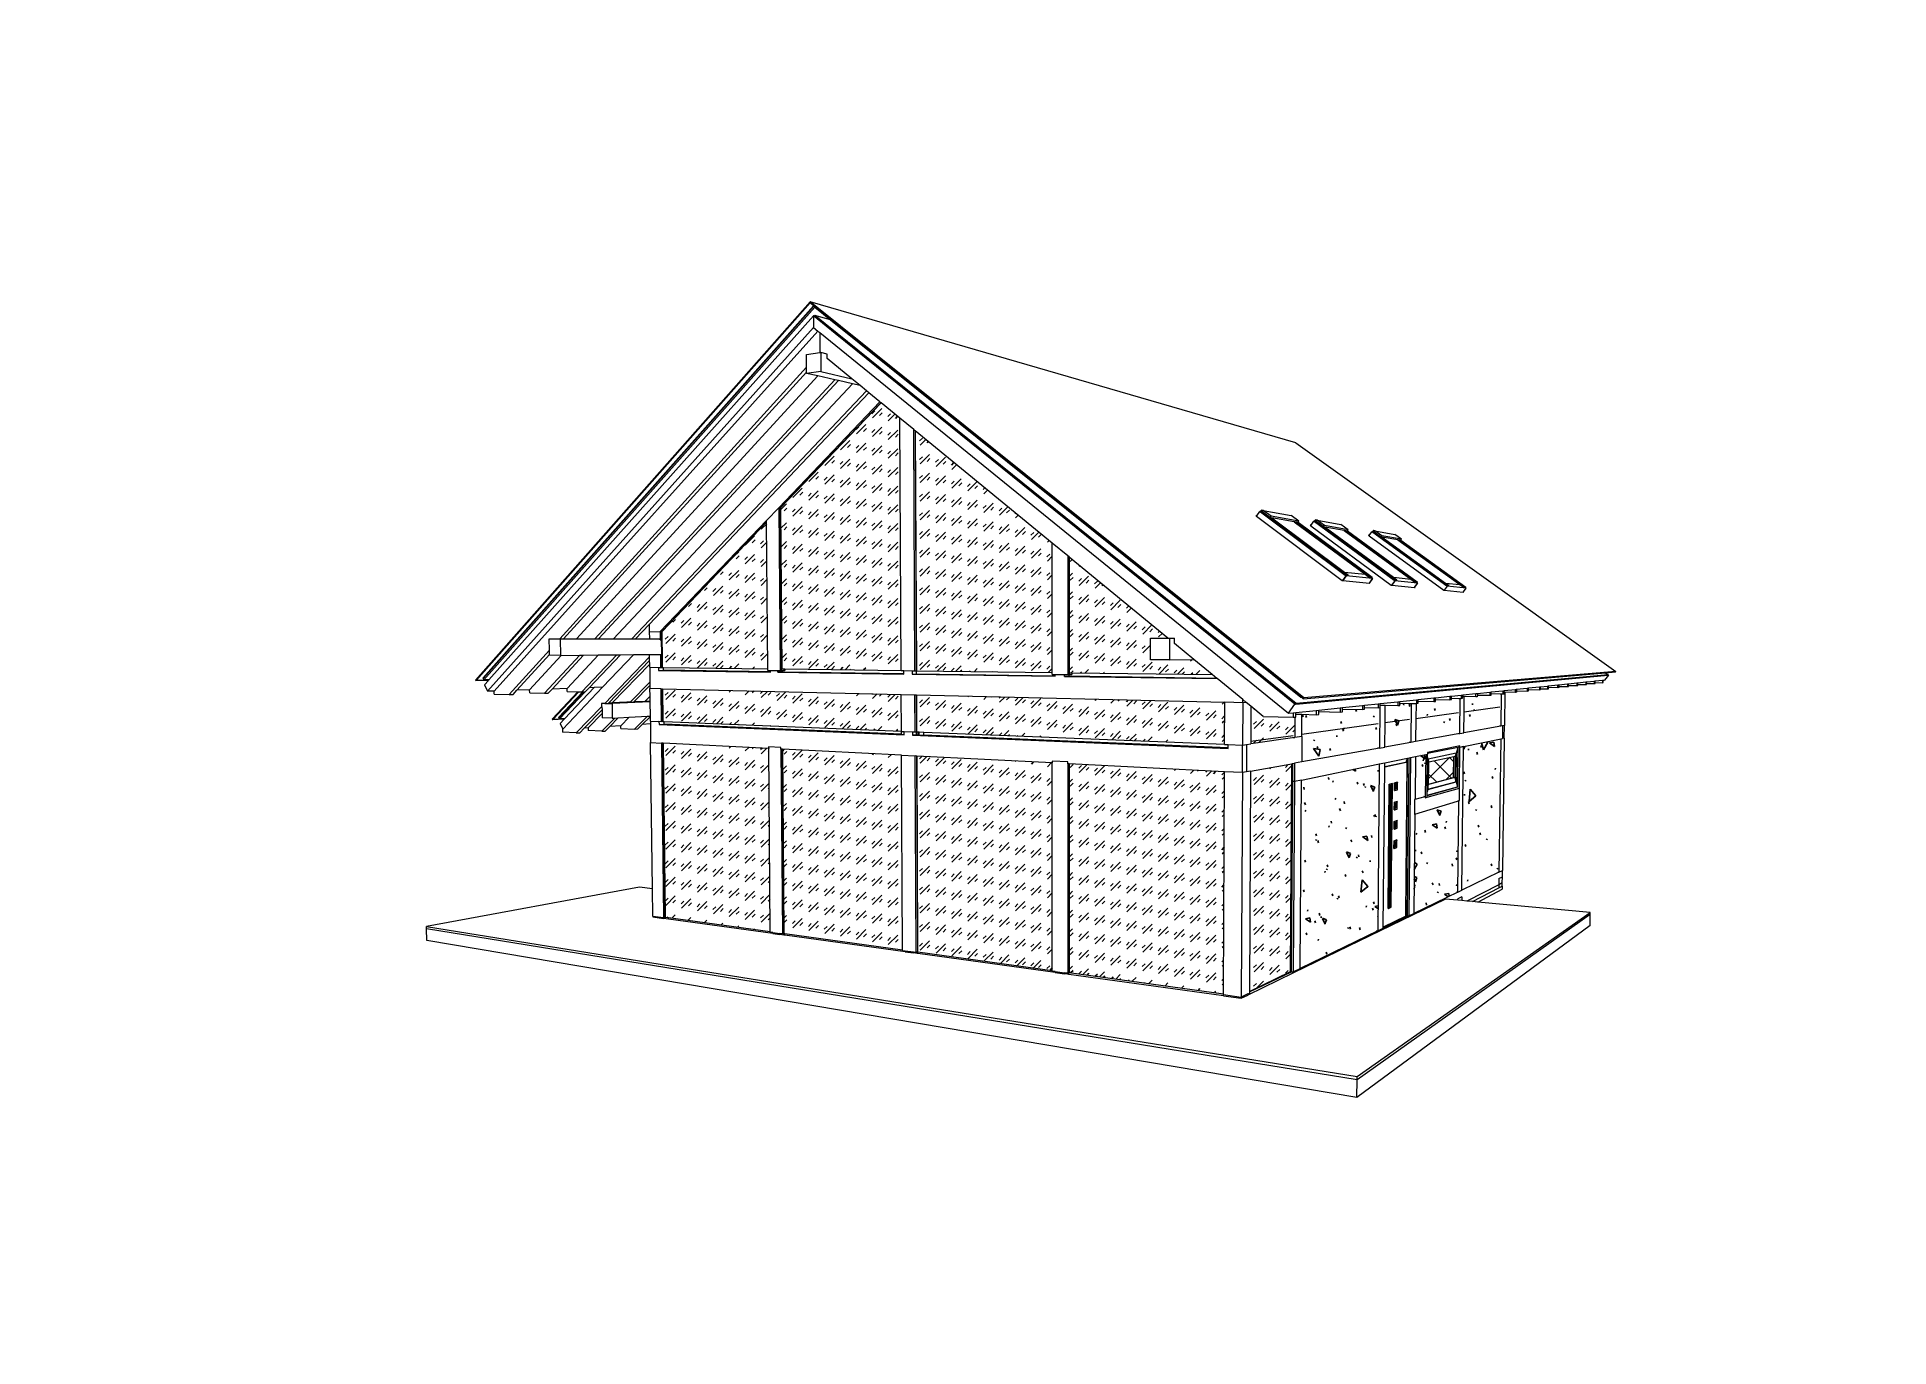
# Model space of a CAD drawing. Header units: millimetres. Extents: x 0 to 6720, y 0 to 297.
# Drawn here: x 420 to 840, y 0 to 297 of the extents above; entities that cross this region are included whole.
import ezdxf

# ---------------------------------------------------------------- set-up
doc = ezdxf.new("R2010")
doc.units = ezdxf.units.MM
doc.linetypes.add('K5LT32768', pattern=[0])
doc.layers.add('Системный слой', color=7, linetype='Continuous')

# ---------------------------------------------------------------- blocks, each defined once
blk = doc.blocks.new('U1')
at = {"layer": 'Системный слой', "color": 7, "linetype": 'K5LT32768', "lineweight": 18}
for p, q in [((595.32, 236.97), (519.45, 151.21)), ((519.65, 151.22), (595.32, 236.7)), ((596.11, 236.07), (521.13, 151.61)), ((521.17, 151.54), (596.18, 236.01)), ((521.31, 151.25), (596.4, 235.72)), ((595.32, 236.97), (595.32, 236.7)), ((705.45, 204.96), (595.32, 236.97)), ((707.32, 147.18), (595.32, 236.97)), ((595.32, 236.7), (596.11, 236.07)), ((596.11, 236.07), (596.18, 236.01)), ((596.18, 236.01), (596.4, 235.83)), ((596.4, 235.83), (596.4, 235.72)), ((596.4, 235.83), (706.65, 147.39)), ((596.4, 235.72), (599.97, 232.85)), ((522.16, 148.67), (596.08, 231.14)), ((596.06, 233.82), (522.47, 151.28)), ((596.06, 233.82), (596.08, 231.14)), ((596.32, 233.74), (596.06, 233.82)), ((601.03, 229.81), (596.06, 233.82)), ((596.08, 231.14), (597.1, 230.31)), ((596.42, 233.85), (596.32, 233.74)), ((596.42, 233.72), (596.32, 233.74)), ((596.42, 233.85), (596.42, 233.72)), ((599.97, 232.85), (596.42, 233.85)), ((705.59, 145.86), (596.42, 233.85)), ((596.42, 233.72), (601.38, 229.71)), ((599.97, 232.85), (706.59, 147.3)), ((523.69, 148.72), (597.1, 230.31)), ((597.1, 230.31), (597.51, 229.98)), ((597.51, 229.98), (597.54, 225.45)), ((597.51, 229.98), (703.84, 143.68)), ((601.03, 229.81), (601.38, 229.71)), ((705.27, 145.73), (601.03, 229.81)), ((601.38, 229.71), (705.52, 145.76)), ((594.5, 225.04), (597.54, 225.45)), ((594.52, 222.12), (594.5, 225.04)), ((597.54, 225.45), (597.76, 225.48)), ((599.18, 225.12), (597.76, 225.48)), ((597.76, 225.48), (597.79, 221.15)), ((599.19, 224.1), (599.18, 225.12)), ((604.77, 219.52), (599.19, 224.1)), ((594.52, 222.12), (538.53, 160.55)), ((539.43, 160.55), (594.53, 221)), ((542.32, 160.54), (597.05, 220.16)), ((600.96, 219.27), (546.49, 160.54)), ((547.35, 160.54), (601.77, 219.09)), ((594.53, 221), (594.52, 222.12)), ((597.79, 221.15), (594.53, 220.74)), ((594.53, 220.74), (594.53, 221)), ((597.05, 220.16), (594.53, 220.74)), ((600.96, 219.27), (597.05, 220.16)), ((597.79, 221.15), (604.77, 219.52)), ((601.77, 219.09), (600.96, 219.27)), ((604.94, 218.36), (601.77, 219.09)), ((606.66, 217.97), (604.77, 219.52)), ((550.75, 160.53), (604.94, 218.36)), ((608.12, 216.77), (554.89, 160.53)), ((558.83, 163.82), (608.64, 216.35)), ((611.17, 214.27), (588.2, 190.27)), ((606.66, 217.97), (604.94, 218.36)), ((608.12, 216.77), (606.66, 217.97)), ((608.64, 216.35), (608.12, 216.77)), ((611.17, 214.27), (608.64, 216.35)), ((611.39, 214.09), (611.17, 214.27)), ((588.55, 190.25), (611.39, 214.09)), ((588.6, 190.24), (611.42, 214.06)), ((611.42, 214.06), (611.39, 214.09)), ((615.68, 210.57), (611.42, 214.06)), ((615.96, 153.38), (615.68, 210.57)), ((618.82, 208), (615.68, 210.57)), ((619.07, 153.32), (618.82, 208)), ((619.13, 207.74), (618.82, 208)), ((619.13, 207.74), (619.38, 153.36)), ((619.18, 207.7), (619.13, 207.74)), ((619.18, 207.7), (619.42, 153.36)), ((650.2, 182.26), (619.18, 207.7)), ((705.45, 204.96), (778.08, 153.17)), ((585.47, 187.42), (588.2, 190.27)), ((588.2, 190.27), (588.53, 190.24)), ((588.2, 190.27), (588.52, 153.36)), ((588.53, 190.24), (588.55, 190.25)), ((588.53, 189.98), (588.53, 190.24)), ((588.59, 189.97), (588.53, 189.98)), ((588.54, 189.92), (588.53, 189.98)), ((588.54, 189.92), (588.59, 189.91)), ((588.85, 153.38), (588.54, 189.92)), ((588.55, 190.25), (588.6, 190.24)), ((588.58, 190.23), (588.6, 190.24)), ((588.58, 190.23), (588.59, 189.97)), ((588.59, 189.97), (588.59, 189.91)), ((588.59, 189.91), (588.89, 153.74)), ((696.64, 188.43), (697.3, 189.44)), ((697.37, 189.43), (697.3, 189.44)), ((697.3, 189.44), (697.43, 189.35)), ((697.44, 189.42), (697.37, 189.43)), ((697.37, 189.43), (697.45, 189.37)), ((697.43, 189.35), (697.45, 189.37)), ((697.56, 189.6), (697.44, 189.42)), ((697.52, 189.36), (697.44, 189.42)), ((697.45, 189.38), (716.69, 175)), ((697.52, 189.36), (697.45, 189.38)), ((697.45, 189.37), (697.45, 189.38)), ((697.6, 189.35), (697.52, 189.36)), ((697.63, 189.58), (697.56, 189.6)), ((697.56, 189.6), (697.69, 189.5)), ((697.6, 189.35), (697.69, 189.5)), ((697.6, 189.35), (716.82, 174.99)), ((697.73, 189.73), (697.63, 189.58)), ((697.77, 189.49), (697.63, 189.58)), ((697.69, 189.5), (697.77, 189.49)), ((716.93, 175.14), (697.69, 189.5)), ((698, 189.54), (697.73, 189.73)), ((698.08, 189.67), (697.73, 189.73)), ((697.77, 189.49), (699.68, 188.06)), ((698.08, 189.67), (698, 189.54)), ((698.09, 189.69), (698.08, 189.67)), ((699.87, 188.36), (698.09, 189.69)), ((698.09, 189.69), (704.43, 188.53)), ((585.47, 187.42), (561.3, 162.18)), ((561.71, 162.25), (585.47, 187.04)), ((561.76, 162.25), (585.47, 186.98)), ((585.47, 187.04), (585.47, 187.42)), ((585.47, 186.98), (585.47, 187.04)), ((585.77, 153.78), (585.47, 186.98)), ((696.64, 188.43), (696.39, 188.48)), ((696.39, 188.48), (696.58, 188.34)), ((696.58, 188.34), (696.64, 188.43)), ((696.58, 188.34), (715.99, 173.78)), ((699.68, 188.06), (699.87, 188.36)), ((699.68, 188.06), (700.07, 187.99)), ((706.16, 187.25), (699.87, 188.36)), ((700.07, 187.99), (716.54, 175.7)), ((705.13, 187.11), (700.07, 187.99)), ((706.16, 187.25), (704.43, 188.53)), ((705.13, 187.11), (721.19, 175.2)), ((705.15, 187.1), (705.13, 187.11)), ((721.21, 175.2), (705.15, 187.1)), ((705.6, 187.02), (705.15, 187.1)), ((705.6, 187.02), (705.96, 186.96)), ((722.42, 174.56), (705.6, 187.02)), ((705.96, 186.96), (705.98, 186.99)), ((705.98, 186.99), (706.16, 187.25)), ((705.98, 186.99), (722.81, 174.52)), ((708.93, 186.3), (708.7, 186.34)), ((708.7, 186.34), (708.87, 186.21)), ((708.87, 186.21), (708.93, 186.3)), ((708.87, 186.21), (727.14, 172.72)), ((708.93, 186.3), (709.55, 187.23)), ((709.62, 187.22), (709.55, 187.23)), ((709.55, 187.23), (709.68, 187.14)), ((709.68, 187.21), (709.62, 187.22)), ((709.62, 187.22), (709.69, 187.16)), ((709.79, 187.37), (709.68, 187.21)), ((709.75, 187.16), (709.68, 187.21)), ((709.68, 187.14), (709.69, 187.16)), ((709.69, 187.16), (709.7, 187.17)), ((709.7, 187.17), (727.79, 173.85)), ((709.75, 187.16), (709.7, 187.17)), ((709.82, 187.14), (709.75, 187.16)), ((709.85, 187.36), (709.79, 187.37)), ((709.79, 187.37), (709.91, 187.28)), ((709.82, 187.14), (709.91, 187.28)), ((709.82, 187.14), (727.9, 173.84)), ((709.94, 187.5), (709.85, 187.36)), ((709.98, 187.27), (709.85, 187.36)), ((709.91, 187.28), (709.98, 187.27)), ((728, 173.98), (709.91, 187.28)), ((710.19, 187.32), (709.94, 187.5)), ((710.28, 187.44), (709.94, 187.5)), ((709.98, 187.27), (711.78, 185.95)), ((710.28, 187.44), (710.19, 187.32)), ((710.29, 187.46), (710.28, 187.44)), ((711.96, 186.22), (710.29, 187.46)), ((710.29, 187.46), (715.72, 186.46)), ((711.78, 185.95), (711.96, 186.22)), ((711.78, 185.95), (712.11, 185.89)), ((717.35, 185.27), (711.96, 186.22)), ((712.11, 185.89), (727.6, 174.5)), ((716.41, 185.14), (712.11, 185.89)), ((717.35, 185.27), (715.72, 186.46)), ((716.41, 185.14), (731.54, 174.07)), ((716.42, 185.13), (716.41, 185.14)), ((731.55, 174.07), (716.42, 185.13)), ((716.85, 185.06), (716.42, 185.13)), ((716.85, 185.06), (717.17, 185)), ((732.69, 173.48), (716.85, 185.06)), ((717.17, 185), (717.18, 185.03)), ((717.18, 185.03), (717.35, 185.27)), ((717.18, 185.03), (733.02, 173.45)), ((722.15, 184), (722.73, 184.85)), ((722.78, 184.84), (722.73, 184.85)), ((722.73, 184.85), (722.84, 184.77)), ((722.83, 184.83), (722.78, 184.84)), ((722.78, 184.84), (722.86, 184.79)), ((722.94, 184.98), (722.83, 184.83)), ((722.9, 184.79), (722.83, 184.83)), ((722.99, 184.97), (722.94, 184.98)), ((722.94, 184.98), (723.05, 184.9)), ((722.97, 184.77), (723.05, 184.9)), ((723.07, 185.1), (722.99, 184.97)), ((723.1, 184.89), (722.99, 184.97)), ((723.05, 184.9), (723.1, 184.89)), ((739.85, 172.73), (723.05, 184.9)), ((723.31, 184.93), (723.07, 185.1)), ((723.38, 185.04), (723.07, 185.1)), ((723.1, 184.89), (724.78, 183.67)), ((723.38, 185.04), (723.31, 184.93)), ((723.39, 185.06), (723.38, 185.04)), ((724.95, 183.93), (723.39, 185.06)), ((723.39, 185.06), (727.93, 184.23)), ((650.22, 152.93), (650.2, 182.26)), ((653.75, 179.34), (650.2, 182.26)), ((722.15, 184), (721.94, 184.04)), ((721.94, 184.04), (722.1, 183.93)), ((722.1, 183.93), (722.15, 184)), ((722.1, 183.93), (739.07, 171.59)), ((722.84, 184.77), (722.86, 184.79)), ((722.86, 184.79), (739.67, 172.61)), ((722.9, 184.79), (722.86, 184.79)), ((722.86, 184.79), (722.86, 184.79)), ((722.97, 184.77), (722.9, 184.79)), ((722.97, 184.77), (739.76, 172.6)), ((724.78, 183.67), (724.95, 183.93)), ((724.78, 183.67), (725.06, 183.63)), ((729.45, 183.13), (724.95, 183.93)), ((725.06, 183.63), (739.44, 173.21)), ((728.61, 183.01), (725.06, 183.63)), ((729.45, 183.13), (727.93, 184.23)), ((728.61, 183.01), (742.68, 172.86)), ((728.62, 183), (728.61, 183.01)), ((742.69, 172.85), (728.62, 183)), ((729.02, 182.93), (728.62, 183)), ((729.02, 182.93), (729.28, 182.89)), ((743.75, 172.32), (729.02, 182.93)), ((729.28, 182.89), (729.29, 182.91)), ((729.29, 182.91), (729.45, 183.13)), ((729.29, 182.91), (744.03, 172.29)), ((653.75, 179.34), (653.75, 152.45)), ((654.04, 179.11), (653.75, 179.34)), ((654.04, 179.11), (654.04, 152.49)), ((654.08, 179.07), (654.04, 179.11)), ((654.08, 179.07), (654.08, 152.88)), ((676.49, 160.69), (654.08, 179.07)), ((715.99, 173.78), (716.06, 173.78)), ((716.81, 174.87), (716.06, 173.78)), ((716.06, 173.78), (716.13, 173.77)), ((716.87, 174.86), (716.13, 173.77)), ((716.13, 173.77), (722.16, 173.2)), ((716.54, 175.7), (721.19, 175.2)), ((716.54, 175.7), (717.35, 175.1)), ((716.67, 174.97), (716.69, 175)), ((716.73, 174.97), (716.67, 174.97)), ((716.67, 174.97), (716.81, 174.87)), ((716.69, 175), (716.82, 174.99)), ((716.73, 174.97), (717.23, 174.92)), ((716.73, 174.97), (716.87, 174.86)), ((716.81, 174.87), (716.87, 174.86)), ((716.82, 174.99), (716.93, 175.14)), ((722.89, 174.24), (716.87, 174.86)), ((716.93, 175.14), (717.35, 175.1)), ((717.35, 175.1), (717.23, 174.92)), ((721.21, 175.2), (721.19, 175.2)), ((721.19, 175.2), (721.22, 175.18)), ((721.21, 175.2), (722.29, 174.39)), ((722.16, 173.2), (722.89, 174.24)), ((722.16, 173.2), (722.22, 173.19)), ((722.22, 173.19), (722.24, 173.22)), ((722.22, 173.19), (722.28, 173.18)), ((722.24, 173.22), (722.95, 174.23)), ((722.28, 173.18), (722.24, 173.22)), ((722.42, 174.56), (722.29, 174.39)), ((722.29, 174.39), (722.75, 174.34)), ((722.81, 174.52), (722.42, 174.56)), ((722.74, 174.43), (722.71, 174.38)), ((722.71, 174.38), (722.83, 174.36)), ((722.81, 174.52), (722.74, 174.43)), ((722.83, 174.36), (722.74, 174.43)), ((722.89, 174.24), (722.75, 174.34)), ((722.81, 174.33), (722.75, 174.34)), ((722.81, 174.33), (722.83, 174.36)), ((722.95, 174.23), (722.81, 174.33)), ((722.89, 174.24), (722.95, 174.23)), ((727.14, 172.72), (727.2, 172.72)), ((727.9, 173.72), (727.2, 172.72)), ((727.2, 172.72), (727.25, 172.71)), ((727.96, 173.72), (727.25, 172.71)), ((727.25, 172.71), (732.41, 172.22)), ((727.6, 174.5), (731.54, 174.07)), ((727.6, 174.5), (728.36, 173.94)), ((727.77, 173.82), (727.79, 173.85)), ((727.83, 173.81), (727.77, 173.82)), ((727.77, 173.82), (727.9, 173.72)), ((727.79, 173.85), (727.9, 173.84)), ((727.83, 173.81), (728.25, 173.77)), ((727.83, 173.81), (727.96, 173.72)), ((727.9, 173.84), (728, 173.98)), ((727.9, 173.72), (727.96, 173.72)), ((733.09, 173.19), (727.96, 173.72)), ((728, 173.98), (728.36, 173.94)), ((728.36, 173.94), (728.25, 173.77)), ((731.55, 174.07), (731.54, 174.07)), ((731.54, 174.07), (731.56, 174.05)), ((731.55, 174.07), (732.57, 173.32)), ((732.41, 172.22), (733.09, 173.19)), ((732.41, 172.22), (732.46, 172.22)), ((732.46, 172.22), (732.48, 172.24)), ((732.46, 172.22), (732.51, 172.21)), ((732.48, 172.24), (733.14, 173.18)), ((732.51, 172.21), (732.48, 172.24)), ((732.69, 173.48), (732.57, 173.32)), ((732.57, 173.32), (732.96, 173.28)), ((733.02, 173.45), (732.69, 173.48)), ((732.96, 173.35), (732.93, 173.31)), ((732.93, 173.31), (733.03, 173.3)), ((733.02, 173.45), (732.96, 173.35)), ((733.03, 173.3), (732.96, 173.35)), ((733.09, 173.19), (732.96, 173.28)), ((733.02, 173.27), (732.96, 173.28)), ((733.02, 173.27), (733.03, 173.3)), ((733.14, 173.18), (733.02, 173.27)), ((733.09, 173.19), (733.14, 173.18)), ((739.77, 172.5), (739.12, 171.58)), ((739.82, 172.49), (739.16, 171.58)), ((739.44, 173.21), (742.68, 172.86)), ((739.44, 173.21), (740.15, 172.7)), ((739.65, 172.58), (739.67, 172.61)), ((739.7, 172.58), (739.65, 172.58)), ((739.65, 172.58), (739.77, 172.5)), ((739.67, 172.61), (739.76, 172.6)), ((739.7, 172.58), (740.04, 172.54)), ((739.7, 172.58), (739.82, 172.49)), ((739.76, 172.6), (739.85, 172.73)), ((739.77, 172.5), (739.82, 172.49)), ((744.08, 172.05), (739.82, 172.49)), ((739.85, 172.73), (740.15, 172.7)), ((740.15, 172.7), (740.04, 172.54)), ((742.69, 172.85), (742.68, 172.86)), ((742.68, 172.86), (742.7, 172.84)), ((742.69, 172.85), (743.64, 172.17)), ((743.75, 172.32), (743.64, 172.17)), ((744.03, 172.29), (743.75, 172.32)), ((743.96, 172.2), (743.94, 172.16)), ((744.03, 172.29), (743.96, 172.2)), ((744.03, 172.16), (743.96, 172.2)), ((739.07, 171.59), (739.12, 171.58)), ((739.12, 171.58), (739.16, 171.58)), ((739.16, 171.58), (743.45, 171.17)), ((743.45, 171.17), (744.08, 172.05)), ((743.45, 171.17), (743.49, 171.16)), ((743.49, 171.16), (743.5, 171.18)), ((743.49, 171.16), (743.53, 171.16)), ((743.5, 171.18), (744.13, 172.05)), ((743.53, 171.16), (743.5, 171.18)), ((743.64, 172.17), (743.96, 172.14)), ((743.94, 172.16), (744.03, 172.16)), ((744.08, 172.05), (743.96, 172.14)), ((744.01, 172.13), (743.96, 172.14)), ((744.01, 172.13), (744.03, 172.16)), ((744.13, 172.05), (744.01, 172.13)), ((744.08, 172.05), (744.13, 172.05)), ((555.7, 160.52), (558.83, 163.82)), ((558.83, 163.82), (558.85, 162.17)), ((536.15, 160.55), (538.53, 160.55)), ((536.19, 157.98), (536.15, 160.55)), ((538.53, 160.55), (538.65, 160.55)), ((538.65, 160.55), (538.71, 156.81)), ((538.65, 160.55), (539.43, 160.55)), ((539.43, 160.55), (542.32, 160.54)), ((542.32, 160.54), (546.49, 160.54)), ((546.49, 160.54), (547.35, 160.54)), ((547.35, 160.54), (550.75, 160.53)), ((550.75, 160.53), (554.89, 160.53)), ((554.89, 160.53), (555.7, 160.52)), ((555.7, 160.52), (558.75, 160.52)), ((558.75, 160.52), (558.87, 160.65)), ((558.75, 160.52), (558.87, 160.52)), ((558.85, 162.17), (561.3, 162.18)), ((558.85, 162.17), (558.87, 160.65)), ((558.87, 160.65), (558.87, 160.52)), ((558.87, 160.52), (561.32, 160.52)), ((561.64, 162.17), (561.3, 162.18)), ((561.3, 162.18), (561.32, 160.52)), ((561.32, 160.34), (561.32, 160.52)), ((561.32, 160.34), (561.66, 160.34)), ((561.64, 162.17), (561.71, 162.25)), ((561.64, 162.17), (561.69, 162.17)), ((561.66, 160.34), (561.64, 162.17)), ((561.64, 162.17), (561.64, 162.17)), ((561.72, 160.34), (561.66, 160.34)), ((561.7, 157.05), (561.66, 160.34)), ((561.66, 160.34), (561.66, 160.34)), ((561.69, 162.17), (561.76, 162.25)), ((561.69, 162.17), (561.69, 162.17)), ((561.69, 162.17), (561.72, 160.34)), ((561.71, 162.25), (561.76, 162.25)), ((561.72, 160.34), (561.76, 157.05)), ((672.49, 155.79), (672.5, 160.69)), ((672.5, 160.69), (676.49, 160.69)), ((676.49, 160.69), (676.85, 160.69)), ((676.85, 160.69), (676.84, 155.76)), ((676.85, 160.69), (677.99, 160.69)), ((677.99, 159.46), (677.99, 160.69)), ((536.19, 157.98), (527.04, 147.91)), ((528.82, 148.9), (536.2, 157)), ((531.72, 149), (538.9, 156.81)), ((543.07, 156.85), (535.06, 148.21)), ((536.2, 157), (536.19, 157.98)), ((536.21, 156.83), (536.2, 157)), ((538.71, 156.81), (536.21, 156.83)), ((536.79, 149.17), (543.93, 156.86)), ((538.71, 156.81), (538.9, 156.81)), ((538.9, 156.81), (543.07, 156.85)), ((540.21, 149.28), (547.35, 156.89)), ((543.07, 156.85), (543.93, 156.86)), ((551.49, 156.94), (543.52, 148.52)), ((543.93, 156.86), (547.35, 156.89)), ((545.2, 149.45), (552.31, 156.95)), ((547.35, 156.89), (551.49, 156.94)), ((548.27, 149.56), (555.36, 156.98)), ((558.92, 156.45), (548.75, 145.9)), ((549.59, 146), (558.93, 155.66)), ((551.49, 156.94), (552.31, 156.95)), ((552.31, 156.95), (555.36, 156.98)), ((555.36, 156.98), (558.91, 157.01)), ((558.91, 157.01), (561.36, 157.04)), ((558.92, 156.45), (558.91, 157.01)), ((558.93, 155.66), (558.92, 156.45)), ((558.94, 154.8), (558.93, 155.66)), ((561.36, 157.04), (561.4, 154.08)), ((561.36, 157.04), (561.7, 157.04)), ((561.76, 157.05), (561.7, 157.05)), ((561.7, 157.04), (561.7, 157.05)), ((561.74, 154.1), (561.7, 157.04)), ((561.76, 157.05), (561.79, 154.1)), ((676.84, 155.76), (672.49, 155.79)), ((676.84, 155.76), (682.35, 155.89)), ((682.35, 155.89), (677.99, 159.46)), ((686.54, 152.45), (682.35, 155.89)), ((519.45, 151.21), (519.52, 151.07)), ((519.52, 151.07), (519.65, 151.22)), ((519.65, 151.22), (521.3, 151.26)), ((521.13, 151.61), (521.17, 151.54)), ((521.17, 151.54), (521.3, 151.26)), ((521.3, 151.26), (521.31, 151.25)), ((522.47, 151.28), (521.31, 151.25)), ((522.47, 151.28), (522.35, 151.14)), ((550.46, 146.04), (558.94, 154.8)), ((558.95, 154.12), (558.94, 154.8)), ((558.95, 154.12), (560.91, 154.09)), ((558.95, 154.12), (558.99, 150.73)), ((560.91, 154.09), (560.91, 153.4)), ((560.91, 154.09), (561.4, 154.08)), ((560.91, 153.4), (562.07, 153.42)), ((560.91, 153.4), (586.32, 153.02)), ((561.4, 154.08), (561.74, 154.09)), ((561.74, 154.1), (561.79, 154.1)), ((561.74, 154.09), (561.74, 154.1)), ((561.79, 154.1), (561.79, 154.09)), ((561.79, 154.09), (562.06, 154.09)), ((562.07, 153.42), (562.06, 154.09)), ((562.06, 154.09), (585.77, 153.78)), ((586.32, 153.07), (562.07, 153.42)), ((585.77, 153.4), (585.77, 153.78)), ((585.77, 153.4), (586.32, 153.39)), ((586.32, 153.39), (587.96, 153.37)), ((586.32, 153.07), (586.32, 153.39)), ((586.32, 153.02), (586.32, 153.07)), ((587.97, 153), (587.96, 153.37)), ((587.96, 153.37), (588.52, 153.36)), ((589.08, 153.03), (587.97, 153)), ((587.97, 153), (616.58, 152.58)), ((588.52, 153.36), (588.85, 153.37)), ((588.85, 153.38), (589.08, 153.38)), ((588.85, 153.37), (588.85, 153.38)), ((588.89, 153.74), (589.35, 153.73)), ((589.08, 153.38), (589.35, 153.39)), ((589.08, 153.38), (589.08, 153.03)), ((616.58, 152.62), (589.08, 153.03)), ((589.35, 153.73), (589.35, 153.39)), ((589.35, 153.73), (589.62, 153.73)), ((589.35, 153.39), (589.63, 153.39)), ((589.62, 153.73), (589.63, 153.39)), ((589.62, 153.73), (615.96, 153.38)), ((615.96, 153.36), (615.96, 153.38)), ((615.96, 153.36), (616.58, 153.36)), ((616.58, 153.36), (618.44, 153.33)), ((616.58, 152.62), (616.58, 153.36)), ((616.58, 152.58), (616.58, 152.62)), ((618.44, 153.33), (618.45, 152.55)), ((618.44, 153.33), (619.07, 153.32)), ((618.45, 152.55), (619.49, 152.58)), ((618.45, 152.55), (650.92, 152.07)), ((619.07, 153.32), (619.38, 153.33)), ((619.38, 153.36), (619.42, 153.36)), ((619.38, 153.36), (619.38, 153.33)), ((619.42, 153.36), (619.42, 153.33)), ((619.42, 153.33), (619.49, 153.33)), ((619.49, 152.58), (619.49, 153.33)), ((619.49, 153.33), (650.22, 152.93)), ((650.92, 152.12), (619.49, 152.58)), ((650.22, 152.5), (650.22, 152.93)), ((650.22, 152.5), (650.92, 152.49)), ((650.92, 152.49), (653.04, 152.46)), ((650.92, 152.12), (650.92, 152.49)), ((650.92, 152.07), (650.92, 152.12)), ((653.04, 152.04), (653.04, 152.46)), ((653.04, 152.46), (653.75, 152.45)), ((654, 152.08), (653.04, 152.04)), ((653.04, 152.04), (687.66, 151.53)), ((653.75, 152.45), (654, 152.46)), ((654, 152.46), (654, 152.08)), ((654, 152.46), (654.04, 152.46)), ((687.6, 151.59), (654, 152.08)), ((654.04, 152.49), (654.71, 152.48)), ((654.04, 152.49), (654.04, 152.46)), ((654.08, 152.88), (654.71, 152.87)), ((654.71, 152.87), (654.71, 152.48)), ((654.71, 152.87), (686.54, 152.45)), ((687.6, 151.59), (686.54, 152.45)), ((687.66, 151.53), (687.6, 151.59)), ((693.45, 146.79), (687.66, 151.53)), ((705.52, 145.76), (776.31, 152.34)), ((776.35, 152.39), (705.59, 145.86)), ((707.18, 146.97), (775.7, 152.86)), ((778.08, 153.17), (707.32, 147.18)), ((775.21, 151.19), (775.51, 151.22)), ((776.38, 152.34), (775.51, 151.22)), ((775.7, 152.86), (777.99, 153.06)), ((775.7, 152.86), (776.35, 152.39)), ((776.34, 152.37), (776.31, 152.34)), ((776.38, 152.34), (776.31, 152.34)), ((776.35, 152.39), (776.34, 152.37)), ((776.34, 152.37), (776.38, 152.34)), ((778.08, 153.17), (777.99, 153.06)), ((522.35, 151.14), (519.52, 151.07)), ((522.35, 151.14), (521.45, 150.14)), ((521.45, 150.14), (522.16, 148.67)), ((523.69, 148.72), (522.16, 148.67)), ((523.7, 148.01), (523.69, 148.72)), ((523.7, 148.01), (527.04, 147.91)), ((527.04, 147.91), (527.95, 147.95)), ((527.95, 147.95), (528.82, 148.9)), ((531.72, 149), (528.82, 148.9)), ((531.74, 148.3), (531.72, 149)), ((531.74, 148.3), (535.06, 148.21)), ((535.06, 148.21), (535.92, 148.24)), ((535.92, 148.24), (536.79, 149.17)), ((540.21, 149.28), (536.79, 149.17)), ((542.68, 148.54), (536.81, 142.33)), ((537.02, 142.34), (542.87, 148.53)), ((543.81, 148.53), (538.3, 142.71)), ((538.33, 142.64), (543.91, 148.53)), ((538.47, 142.38), (544.32, 148.55)), ((539.25, 140.11), (548.27, 149.56)), ((546.36, 149.49), (539.66, 142.44)), ((540.22, 148.6), (540.21, 149.28)), ((540.22, 148.6), (542.68, 148.54)), ((542.68, 148.54), (542.87, 148.53)), ((542.87, 148.53), (543.52, 148.52)), ((543.52, 148.52), (543.81, 148.53)), ((543.81, 148.53), (543.91, 148.53)), ((543.91, 148.53), (544.32, 148.55)), ((544.32, 148.55), (544.34, 148.55)), ((544.34, 148.55), (545.2, 149.45)), ((546.36, 149.49), (545.2, 149.45)), ((548.27, 149.56), (546.36, 149.49)), ((558.99, 150.73), (554.53, 146.17)), ((555.34, 146.26), (559, 150)), ((557.87, 146.38), (559.03, 147.55)), ((558.99, 150.73), (559, 150)), ((559, 150), (559.01, 149.28)), ((561.46, 149.22), (559.01, 149.28)), ((559.03, 147.55), (559.01, 149.28)), ((559.04, 146.43), (559.03, 147.55)), ((561.46, 149.22), (561.55, 141.77)), ((561.46, 149.22), (561.8, 149.22)), ((561.89, 141.84), (561.8, 149.22)), ((561.8, 149.22), (561.85, 149.22)), ((561.85, 149.22), (561.94, 141.85)), ((561.85, 149.22), (615.99, 147.92)), ((615.99, 147.92), (619.09, 147.85)), ((616.03, 139.62), (615.99, 147.92)), ((619.13, 139.46), (619.09, 147.85)), ((619.09, 147.85), (619.4, 147.84)), ((619.4, 147.84), (619.44, 139.52)), ((619.4, 147.84), (619.45, 147.84)), ((619.45, 147.84), (619.49, 139.53)), ((619.45, 147.84), (689.38, 146.17)), ((706.59, 147.3), (706.65, 147.39)), ((706.59, 147.3), (706.75, 147.31)), ((706.65, 147.39), (706.75, 147.31)), ((706.75, 147.31), (707.18, 146.97)), ((707.18, 146.97), (707.32, 147.18)), ((733.25, 146.78), (736.78, 147.15)), ((736.78, 147.15), (736.77, 146.33)), ((736.78, 147.15), (737.16, 147.19)), ((737.15, 146.81), (737.16, 147.19)), ((737.16, 147.19), (740.41, 147.53)), ((740.41, 147.53), (740.77, 147.57)), ((740.41, 147.53), (740.41, 146.74)), ((740.76, 146.78), (740.77, 147.07)), ((740.77, 147.57), (742.99, 147.8)), ((740.77, 147.07), (740.77, 147.57)), ((740.77, 147.07), (742.43, 147.04)), ((742.43, 147.04), (742.74, 147.03)), ((742.65, 139.07), (742.74, 147.03)), ((742.74, 147.03), (742.98, 147.03)), ((742.99, 147.8), (742.98, 147.03)), ((742.98, 147.03), (743.32, 147.07)), ((742.99, 147.8), (743.33, 147.84)), ((743.32, 147.07), (743.33, 147.46)), ((743.33, 147.84), (746.33, 148.15)), ((743.33, 147.46), (743.33, 147.84)), ((743.67, 147.46), (743.33, 147.46)), ((743.63, 143.96), (743.67, 147.46)), ((746.32, 147.4), (743.67, 147.46)), ((746.32, 147.4), (746.33, 148.15)), ((746.64, 147.44), (746.32, 147.4)), ((746.33, 148.15), (746.65, 148.19)), ((746.65, 147.81), (746.64, 147.44)), ((746.65, 148.19), (749.48, 148.48)), ((746.65, 148.19), (746.65, 147.81)), ((746.65, 147.81), (749.47, 147.76)), ((749.48, 148.48), (749.47, 147.76)), ((749.47, 147.76), (749.78, 147.79)), ((749.48, 148.48), (749.79, 148.52)), ((749.78, 148.14), (749.79, 148.52)), ((749.78, 148.14), (751.79, 148.1)), ((749.78, 147.79), (749.78, 148.14)), ((749.79, 148.52), (752.46, 148.8)), ((751.79, 148.1), (752.08, 148.1)), ((752.08, 148.1), (751.99, 140.75)), ((752.08, 148.1), (752.45, 148.09)), ((752.46, 148.8), (752.45, 148.09)), ((752.45, 148.09), (752.74, 148.12)), ((752.46, 148.8), (752.75, 148.83)), ((752.74, 148.12), (752.75, 148.45)), ((752.75, 148.83), (755.29, 149.1)), ((752.75, 148.45), (752.75, 148.83)), ((752.87, 148.45), (752.75, 148.45)), ((752.87, 148.45), (752.77, 140.89)), ((755.28, 148.4), (752.87, 148.45)), ((755.28, 148.4), (755.29, 149.1)), ((755.55, 148.44), (755.28, 148.4)), ((755.29, 149.1), (755.56, 149.12)), ((755.56, 148.75), (755.55, 148.44)), ((755.56, 149.12), (757.97, 149.38)), ((755.56, 149.12), (755.56, 148.75)), ((755.56, 148.75), (757.96, 148.7)), ((757.97, 149.38), (757.96, 148.7)), ((757.96, 148.7), (758.22, 148.73)), ((757.97, 149.38), (758.23, 149.41)), ((758.22, 149.05), (758.23, 149.41)), ((758.22, 149.05), (760.71, 149.01)), ((758.22, 148.73), (758.22, 149.05)), ((758.23, 149.41), (760.72, 149.67)), ((760.72, 149.67), (760.71, 149.01)), ((760.71, 149.01), (760.96, 149.04)), ((760.72, 149.67), (760.97, 149.69)), ((760.96, 149.25), (760.97, 149.69)), ((760.96, 149.25), (762.57, 149.22)), ((760.96, 149.04), (760.96, 149.25)), ((760.97, 149.69), (762.58, 149.86)), ((762.58, 149.86), (762.57, 149.22)), ((762.57, 149.22), (762.81, 149.25)), ((762.58, 149.86), (762.82, 149.89)), ((762.81, 149.51), (762.82, 149.89)), ((764.89, 149.48), (762.81, 149.51)), ((762.81, 149.25), (762.81, 149.51)), ((762.82, 149.89), (764.9, 150.11)), ((764.89, 149.48), (764.9, 150.11)), ((765.12, 149.51), (764.89, 149.48)), ((764.9, 150.11), (765.13, 150.13)), ((765.13, 150.13), (765.12, 149.76)), ((765.12, 149.76), (767.11, 149.73)), ((765.12, 149.76), (765.12, 149.51)), ((765.13, 150.13), (767.12, 150.34)), ((767.12, 150.34), (767.11, 149.73)), ((767.11, 149.73), (767.32, 149.75)), ((767.12, 150.34), (767.33, 150.36)), ((767.32, 149.75), (767.33, 149.99)), ((767.33, 150.36), (769.23, 150.56)), ((767.33, 149.99), (767.33, 150.36)), ((767.33, 149.99), (769.22, 149.96)), ((769.23, 150.56), (769.22, 149.96)), ((769.22, 149.96), (769.43, 149.99)), ((769.23, 150.56), (769.44, 150.59)), ((769.43, 150.22), (769.44, 150.59)), ((769.43, 150.22), (771.24, 150.19)), ((769.43, 149.99), (769.43, 150.22)), ((769.44, 150.59), (771.25, 150.78)), ((771.25, 150.78), (771.24, 150.19)), ((771.24, 150.19), (771.44, 150.21)), ((771.25, 150.78), (771.45, 150.8)), ((771.44, 150.43), (771.45, 150.8)), ((771.44, 150.43), (773.17, 150.41)), ((771.44, 150.21), (771.44, 150.43)), ((771.45, 150.8), (773.18, 150.98)), ((773.18, 150.98), (773.17, 150.41)), ((773.17, 150.41), (773.36, 150.43)), ((773.18, 150.98), (773.37, 151)), ((773.36, 150.43), (773.37, 150.64)), ((773.37, 151), (775.03, 151.17)), ((773.37, 150.64), (773.37, 151)), ((773.37, 150.64), (775.02, 150.61)), ((775.03, 151.17), (775.02, 150.61)), ((775.02, 150.61), (775.2, 150.63)), ((775.03, 151.17), (775.21, 151.19)), ((775.2, 150.63), (775.21, 151.19)), ((547.99, 145.12), (542.3, 139.22)), ((544.11, 140.33), (548.13, 144.49)), ((544.98, 140.38), (548.14, 143.65)), ((547.98, 145.93), (547.99, 145.12)), ((548.11, 145.92), (547.98, 145.93)), ((548.12, 145.12), (547.99, 145.12)), ((548.12, 145.12), (548.11, 145.92)), ((548.75, 145.9), (548.11, 145.92)), ((548.12, 145.12), (548.13, 144.49)), ((548.13, 144.49), (548.14, 143.65)), ((548.14, 143.65), (548.16, 142.63)), ((548.75, 145.9), (548.88, 145.91)), ((548.88, 145.91), (549.53, 145.94)), ((548.88, 145.91), (550.4, 145.86)), ((549.53, 145.94), (549.59, 146)), ((550.46, 146.04), (549.59, 146)), ((559.05, 146.26), (550.4, 145.86)), ((550.4, 145.86), (550.44, 142.54)), ((553.76, 146.19), (550.46, 146.04)), ((554.53, 146.17), (553.76, 146.19)), ((554.31, 142.76), (558.42, 142.99)), ((554.53, 146.17), (555.28, 146.2)), ((555.28, 146.2), (555.34, 146.26)), ((557.87, 146.38), (555.34, 146.26)), ((558.42, 142.99), (555.53, 140.09)), ((557.26, 141.15), (559.09, 142.98)), ((559.04, 146.43), (557.87, 146.38)), ((558.42, 142.99), (559.09, 143.03)), ((559.05, 146.26), (559.04, 146.43)), ((559.09, 143.03), (559.05, 146.26)), ((559.09, 142.98), (559.09, 143.03)), ((559.1, 141.87), (559.09, 142.98)), ((689.33, 136.68), (689.38, 146.17)), ((693.44, 146.07), (689.38, 146.17)), ((693.44, 146.07), (693.39, 136.47)), ((693.44, 146.07), (693.45, 146.79)), ((694.24, 146.14), (693.44, 146.07)), ((694.24, 146.14), (693.45, 146.79)), ((695.31, 145.26), (694.24, 146.14)), ((695.31, 145.26), (695.26, 137.24)), ((698.11, 142.96), (695.31, 145.26)), ((698.11, 142.96), (704.85, 142.76)), ((703.84, 143.68), (705.27, 145.73)), ((703.84, 143.68), (704.85, 143.79)), ((704.85, 143.79), (705.46, 143.85)), ((704.85, 143.79), (704.85, 142.76)), ((704.88, 142.77), (705.27, 142.81)), ((705.27, 142.81), (705.23, 138.15)), ((705.52, 145.76), (705.27, 145.73)), ((705.27, 142.81), (705.45, 142.83)), ((705.45, 143.48), (705.46, 143.85)), ((705.45, 142.83), (705.45, 143.48)), ((705.45, 143.48), (706.88, 143.44)), ((705.46, 143.85), (710.11, 144.34)), ((705.52, 145.76), (705.59, 145.86)), ((706.85, 138.85), (706.88, 143.44)), ((706.88, 143.44), (710.1, 143.35)), ((710.11, 144.34), (710.1, 143.35)), ((710.1, 143.35), (710.67, 143.42)), ((710.11, 144.34), (710.67, 144.4)), ((710.67, 144.4), (715.55, 144.91)), ((710.67, 144.09), (710.67, 144.4)), ((710.67, 144.09), (715.54, 143.96)), ((710.67, 143.42), (710.67, 144.09)), ((715.55, 144.91), (715.54, 143.96)), ((715.54, 143.96), (716.06, 144.02)), ((715.55, 144.91), (716.07, 144.97)), ((716.06, 144.02), (716.07, 144.64)), ((716.07, 144.97), (720.61, 145.45)), ((716.07, 144.64), (716.07, 144.97)), ((716.07, 144.64), (720.6, 144.53)), ((720.61, 145.45), (720.6, 144.53)), ((720.6, 144.53), (721.08, 144.58)), ((720.61, 145.45), (721.09, 145.5)), ((721.08, 144.58), (721.09, 145)), ((721.09, 145.5), (724.17, 145.82)), ((721.09, 145), (721.09, 145.5)), ((721.09, 145), (724.16, 144.92)), ((724.17, 145.82), (724.16, 144.92)), ((724.16, 144.92), (724.18, 144.93)), ((724.17, 145.82), (724.63, 145.87)), ((724.18, 144.93), (724.53, 144.97)), ((724.53, 144.97), (724.44, 135.8)), ((724.53, 144.97), (724.62, 144.98)), ((724.62, 144.98), (724.63, 145.52)), ((724.63, 145.87), (728.65, 146.29)), ((724.63, 145.52), (724.63, 145.87)), ((724.63, 145.52), (725.77, 145.49)), ((725.73, 141.48), (725.77, 145.49)), ((725.77, 145.49), (728.64, 145.43)), ((728.65, 146.29), (728.64, 145.43)), ((728.64, 145.43), (729.07, 145.47)), ((728.65, 146.29), (729.08, 146.34)), ((729.07, 145.47), (729.08, 145.98)), ((729.08, 146.34), (732.84, 146.73)), ((729.08, 145.98), (729.08, 146.34)), ((729.08, 145.98), (731.3, 145.93)), ((731.3, 145.93), (731.63, 145.92)), ((731.63, 145.92), (731.54, 137.08)), ((731.63, 145.92), (732.74, 145.9)), ((732.74, 145.9), (732.71, 142.44)), ((742.39, 143.79), (732.71, 142.44)), ((732.74, 145.9), (732.84, 145.89)), ((732.84, 146.73), (733.25, 146.78)), ((732.84, 146.73), (732.84, 145.89)), ((732.84, 145.89), (733.24, 145.94)), ((733.24, 146.41), (733.25, 146.78)), ((733.24, 146.41), (736.77, 146.33)), ((733.24, 145.94), (733.24, 146.41)), ((736.77, 146.33), (737.15, 146.38)), ((737.15, 146.81), (740.41, 146.74)), ((737.15, 146.38), (737.15, 146.81)), ((740.41, 146.74), (740.76, 146.78)), ((743.58, 139.3), (743.63, 143.96)), ((751.75, 145.09), (743.63, 143.96)), ((536.81, 142.33), (536.88, 142.2)), ((539.57, 142.35), (536.88, 142.2)), ((536.88, 142.2), (537.02, 142.34)), ((537.02, 142.34), (538.44, 142.42)), ((538.3, 142.71), (538.33, 142.64)), ((538.33, 142.64), (538.44, 142.42)), ((538.44, 142.42), (538.47, 142.38)), ((539.66, 142.44), (538.47, 142.38)), ((539.57, 142.35), (538.63, 141.36)), ((538.63, 141.36), (539.25, 140.11)), ((539.16, 140.02), (539.25, 140.11)), ((539.16, 140.02), (539.17, 139.37)), ((542.3, 139.22), (539.17, 139.37)), ((539.66, 142.44), (539.57, 142.35)), ((542.3, 139.22), (543.09, 139.27)), ((543.09, 139.27), (544.11, 140.33)), ((544.98, 140.38), (544.11, 140.33)), ((544.98, 140.38), (544.99, 139.75)), ((548.11, 139.6), (544.99, 139.75)), ((551.01, 142.57), (548.11, 139.6)), ((548.11, 139.6), (548.87, 139.65)), ((550.44, 142.54), (548.16, 142.63)), ((548.87, 139.65), (549.88, 140.69)), ((549.88, 140.69), (551.77, 142.62)), ((552.42, 140.85), (549.88, 140.69)), ((550.44, 142.54), (551.01, 142.57)), ((551.01, 142.57), (551.77, 142.62)), ((551.77, 142.62), (554.31, 142.76)), ((552.42, 140.85), (554.31, 142.76)), ((552.43, 140.23), (552.42, 140.85)), ((552.43, 140.23), (555.53, 140.09)), ((555.53, 140.09), (556.25, 140.14)), ((556.25, 140.14), (557.26, 141.15)), ((559.11, 141.26), (557.26, 141.15)), ((559.1, 141.87), (561.05, 141.79)), ((559.1, 141.87), (559.11, 141.26)), ((559.11, 141.26), (559.16, 137.05)), ((561.05, 141.79), (561.06, 141.1)), ((561.55, 141.77), (561.05, 141.79)), ((561.06, 141.1), (562.21, 141.17)), ((561.06, 141.1), (616.65, 138.78)), ((561.89, 141.79), (561.55, 141.77)), ((561.94, 141.85), (561.89, 141.84)), ((561.89, 141.79), (561.89, 141.84)), ((561.94, 141.85), (561.94, 141.8)), ((561.94, 141.8), (562.21, 141.79)), ((562.21, 141.17), (562.21, 141.79)), ((562.21, 141.79), (616.03, 139.62)), ((616.07, 138.94), (562.21, 141.17)), ((616.03, 139.58), (616.03, 139.62)), ((616.03, 139.58), (616.07, 139.58)), ((616.07, 138.94), (616.07, 139.58)), ((616.07, 139.58), (616.65, 139.56)), ((616.07, 138.93), (616.07, 138.94)), ((616.07, 138.93), (616.65, 138.9)), ((616.65, 139.56), (618.51, 139.48)), ((616.65, 138.9), (616.65, 139.56)), ((616.65, 138.78), (616.65, 138.9)), ((618.51, 139.48), (618.51, 138.7)), ((618.51, 139.48), (619.13, 139.46)), ((619.46, 138.79), (618.51, 138.7)), ((618.51, 138.7), (690.14, 135.71)), ((619.13, 139.46), (619.44, 139.48)), ((619.44, 139.52), (619.44, 139.48)), ((619.44, 139.52), (619.46, 139.52)), ((619.46, 139.52), (619.49, 139.53)), ((619.46, 138.79), (619.46, 139.52)), ((619.46, 138.79), (619.77, 138.77)), ((619.49, 139.53), (619.49, 139.49)), ((619.49, 139.49), (619.77, 139.47)), ((619.77, 139.47), (619.77, 138.77)), ((619.77, 139.47), (619.86, 139.47)), ((619.87, 138.78), (619.77, 138.77)), ((619.77, 138.77), (620.08, 138.76)), ((619.86, 139.47), (619.87, 138.78)), ((619.86, 139.47), (620.08, 139.46)), ((619.87, 138.78), (620.08, 138.77)), ((620.08, 138.77), (620.08, 139.46)), ((620.08, 139.46), (621.02, 139.42)), ((620.08, 138.76), (620.08, 138.77)), ((620.08, 138.76), (621.02, 138.72)), ((621.02, 139.42), (621.02, 138.72)), ((621.02, 139.42), (621.11, 139.42)), ((621.11, 138.73), (621.02, 138.72)), ((621.11, 138.73), (621.11, 139.42)), ((621.11, 139.42), (689.33, 136.68)), ((690.14, 135.86), (621.11, 138.73)), ((704.85, 142.76), (704.88, 142.77)), ((724.14, 141.26), (706.85, 138.85)), ((706.85, 138.38), (706.85, 138.85)), ((725.68, 136.1), (725.73, 141.48)), ((731.26, 142.24), (725.73, 141.48)), ((732.71, 142.44), (732.65, 137.35)), ((742.65, 139.07), (732.65, 137.28)), ((742.34, 139.08), (742.65, 139.07)), ((742.65, 139.07), (743.58, 139.24)), ((751.99, 140.75), (743.58, 139.24)), ((743.58, 139.24), (743.58, 139.3)), ((751.99, 140.75), (751.7, 140.75)), ((752.38, 140.82), (751.99, 140.75)), ((752.38, 140.82), (752.34, 137.94)), ((752.77, 140.89), (752.38, 140.82)), ((752.74, 138.02), (752.77, 140.89)), ((559.16, 137.05), (561.6, 136.93)), ((559.57, 103.86), (559.16, 137.05)), ((561.6, 136.93), (562.08, 97.37)), ((561.94, 136.91), (561.6, 136.93)), ((562.42, 97.52), (561.94, 136.91)), ((562, 136.91), (561.94, 136.91)), ((562, 136.91), (562.47, 97.53)), ((585.93, 135.69), (562, 136.91)), ((585.92, 136.06), (585.93, 135.69)), ((588.66, 135.92), (585.92, 136.06)), ((586.3, 94.18), (585.93, 135.69)), ((588.67, 135.55), (588.66, 135.92)), ((588.67, 135.55), (589.03, 93.66)), ((589, 135.54), (588.67, 135.55)), ((589.35, 93.95), (589, 135.54)), ((589.05, 135.53), (589, 135.54)), ((589.05, 135.53), (589.4, 93.75)), ((616.06, 134.16), (589.05, 135.53)), ((689.33, 136.63), (689.33, 136.68)), ((689.33, 136.63), (690.14, 136.6)), ((690.14, 136.6), (693.39, 136.47)), ((690.14, 135.86), (690.14, 136.6)), ((690.14, 135.71), (690.14, 135.86)), ((693.36, 130.22), (693.39, 136.47)), ((693.39, 136.47), (694.33, 136.6)), ((694.33, 136.6), (694.3, 130.39)), ((694.33, 136.6), (695.26, 136.73)), ((704.85, 138.58), (695.26, 137.24)), ((705.23, 138.15), (695.26, 136.73)), ((695.26, 137.24), (695.26, 136.8)), ((695.26, 136.8), (695.26, 136.73)), ((704.85, 138.16), (705.23, 138.15)), ((706.85, 138.38), (705.23, 138.15)), ((706.85, 138.38), (706.81, 132.72)), ((724.44, 135.8), (706.81, 132.64)), ((724.44, 135.8), (724.09, 135.82)), ((724.44, 135.8), (725.68, 136.02)), ((731.54, 137.08), (725.68, 136.02)), ((725.68, 136.02), (725.68, 136.1)), ((731.54, 137.08), (731.21, 137.09)), ((732.65, 137.28), (731.54, 137.08)), ((732.65, 137.35), (732.65, 137.28)), ((734.94, 134.35), (735.37, 134.44)), ((735.36, 133.72), (735.37, 134.44)), ((742.4, 136.2), (735.37, 134.77)), ((742.27, 135.94), (735.37, 134.52)), ((735.37, 134.77), (735.37, 134.52)), ((735.37, 134.52), (735.37, 134.44)), ((741.81, 134.63), (735.51, 133.27)), ((741.81, 134.63), (741.62, 133.98)), ((741.74, 128.51), (741.81, 134.63)), ((741.81, 128.14), (741.89, 134.64)), ((741.89, 134.64), (741.81, 134.63)), ((741.81, 134.63), (741.81, 134.63)), ((741.89, 134.64), (742.27, 135.94)), ((742.17, 127.02), (742.27, 135.94)), ((742.2, 127.02), (742.3, 135.94)), ((742.3, 135.94), (742.27, 135.94)), ((742.27, 135.94), (742.27, 135.94)), ((742.71, 135.95), (742.39, 135.96)), ((742.71, 136.26), (742.4, 136.2)), ((742.6, 126.72), (742.71, 135.95)), ((742.71, 135.95), (742.71, 136.26)), ((743.54, 136.12), (742.71, 135.95)), ((743.16, 103.76), (743.54, 136.12)), ((743.54, 136.12), (751.66, 137.8)), ((751.95, 137.86), (751.56, 107.66)), ((751.66, 137.8), (751.95, 137.86)), ((751.95, 137.86), (752.34, 137.94)), ((752.74, 138.02), (752.34, 137.94)), ((752.74, 138.02), (752.35, 108.04)), ((616.06, 134.16), (619.15, 134)), ((616.27, 90.06), (616.06, 134.16)), ((619.36, 89.48), (619.15, 134)), ((619.46, 133.98), (619.15, 134)), ((619.46, 133.98), (619.66, 89.71)), ((619.51, 133.98), (619.46, 133.98)), ((619.51, 133.98), (619.71, 89.72)), ((650.22, 132.42), (619.51, 133.98)), ((653.75, 132.66), (650.22, 132.83)), ((650.22, 132.83), (650.22, 132.42)), ((650.25, 85.39), (650.22, 132.42)), ((653.75, 132.24), (653.75, 132.66)), ((653.75, 132.24), (653.75, 84.75)), ((654.04, 132.23), (653.75, 132.24)), ((654.03, 85.19), (654.04, 132.23)), ((654.08, 132.22), (654.04, 132.23)), ((654.08, 132.22), (654.08, 85.18)), ((689.3, 130.43), (654.08, 132.22)), ((689.07, 80.06), (689.3, 130.43)), ((693.36, 130.22), (689.3, 130.43)), ((693.36, 130.22), (693.1, 79.33)), ((694.3, 130.39), (693.36, 130.22)), ((695.23, 130.56), (694.3, 130.39)), ((695.23, 130.56), (694.96, 80.61)), ((695.23, 130.56), (704.61, 132.24)), ((704.3, 85.11), (704.61, 132.24)), ((704.61, 132.24), (704.69, 132.26)), ((704.69, 132.26), (704.67, 128.24)), ((704.69, 132.26), (704.81, 132.28)), ((704.78, 128.23), (704.81, 132.28)), ((704.81, 132.28), (705.2, 132.35)), ((705.2, 132.35), (705.17, 128.21)), ((706.81, 132.64), (705.2, 132.35)), ((706.78, 128.54), (724.06, 132.11)), ((706.81, 132.72), (706.81, 132.64)), ((724.41, 132.18), (724.06, 94.34)), ((724.06, 132.11), (724.41, 132.18)), ((724.41, 132.18), (725.65, 132.43)), ((725.3, 95.19), (725.64, 131.51)), ((725.64, 131.57), (730.5, 132.61)), ((730.75, 132.6), (725.64, 131.51)), ((725.64, 131.57), (725.65, 132.43)), ((725.64, 131.51), (725.64, 131.57)), ((725.65, 132.43), (730.78, 133.49)), ((730.4, 97.8), (730.75, 132.6)), ((730.48, 97.83), (730.84, 133.5)), ((730.5, 132.61), (730.78, 133.49)), ((730.75, 132.6), (730.5, 132.61)), ((730.78, 133.49), (730.84, 133.5)), ((730.81, 97.8), (731.17, 133.57)), ((730.84, 133.5), (731.17, 133.57)), ((731.51, 133.64), (731.14, 97.77)), ((731.17, 133.57), (731.51, 133.64)), ((731.51, 133.64), (732.62, 133.87)), ((732.62, 133.87), (732.52, 124.3)), ((732.62, 133.87), (734.61, 134.28)), ((734.61, 134.28), (734.94, 134.35)), ((734.94, 134.35), (734.84, 124.84)), ((735.27, 125.88), (735.36, 133.72)), ((735.51, 133.27), (735.36, 133.72)), ((735.5, 133.03), (735.44, 127.08)), ((735.51, 133.27), (735.5, 133.03)), ((735.5, 133.03), (735.63, 132.65)), ((735.57, 127.62), (735.63, 132.65)), ((735.63, 132.65), (741.3, 133.91)), ((741.25, 129.1), (741.3, 133.91)), ((741.3, 133.91), (741.62, 133.98)), ((741.62, 133.98), (741.56, 129.08)), ((704.67, 128.24), (704.38, 85.1)), ((704.49, 85.09), (704.78, 128.23)), ((704.78, 128.23), (704.67, 128.24)), ((705.17, 128.21), (704.78, 128.23)), ((705.17, 128.21), (704.88, 85.04)), ((706.78, 128.54), (705.17, 128.21)), ((706.48, 86.05), (706.78, 128.54)), ((726.41, 99.42), (726.68, 127.64)), ((726.77, 127.64), (726.5, 99.41)), ((726.89, 127.32), (726.62, 99.91)), ((726.68, 127.64), (727.28, 127.79)), ((726.68, 127.64), (726.77, 127.64)), ((727.37, 127.79), (726.77, 127.64)), ((726.77, 127.64), (726.89, 127.32)), ((726.81, 99.99), (727.07, 127.36)), ((727.07, 127.36), (726.89, 127.32)), ((726.98, 99.98), (727.24, 127.4)), ((727.24, 127.4), (727.07, 127.36)), ((727.1, 99.68), (727.37, 127.79)), ((727.37, 127.79), (727.24, 127.4)), ((727.28, 127.79), (727.37, 127.79)), ((727.86, 126.18), (727.87, 127.93)), ((727.86, 126.18), (727.94, 126.17)), ((727.87, 127.93), (728.46, 128.08)), ((727.87, 127.93), (727.96, 127.93)), ((727.96, 127.93), (727.94, 126.17)), ((727.94, 126.17), (728.06, 126.56)), ((727.94, 126.17), (728.53, 126.33)), ((728.54, 128.07), (727.96, 127.93)), ((727.96, 127.93), (728.07, 127.61)), ((728.07, 127.61), (728.06, 126.61)), ((728.06, 126.61), (728.24, 126.65)), ((728.06, 126.56), (728.41, 126.65)), ((728.06, 126.61), (728.06, 126.56)), ((728.25, 127.65), (728.07, 127.61)), ((728.24, 126.65), (728.25, 127.65)), ((728.41, 126.65), (728.24, 126.65)), ((728.42, 127.69), (728.25, 127.65)), ((728.41, 126.65), (728.42, 127.69)), ((728.53, 126.33), (728.41, 126.65)), ((728.54, 128.07), (728.42, 127.69)), ((728.46, 128.08), (728.54, 128.07)), ((728.53, 126.33), (728.54, 128.07)), ((735.26, 125.07), (742.2, 127.02)), ((735.26, 124.63), (742.6, 126.72)), ((735.27, 125.08), (742.17, 127.02)), ((735.43, 126.41), (735.27, 125.88)), ((735.43, 126.44), (741.74, 128.15)), ((735.43, 126.41), (741.81, 128.14)), ((735.44, 127.08), (735.43, 126.44)), ((735.43, 126.44), (735.43, 126.41)), ((735.44, 127.08), (735.57, 127.51)), ((735.57, 127.62), (741.25, 129.1)), ((741.56, 129.08), (735.57, 127.51)), ((735.57, 127.51), (735.57, 127.62)), ((741.56, 129.08), (741.25, 129.1)), ((741.74, 128.51), (741.56, 129.08)), ((741.74, 128.15), (741.74, 128.51)), ((741.74, 128.15), (741.81, 128.14)), ((741.81, 128.14), (742.17, 127.02)), ((742.2, 127.02), (742.17, 127.02)), ((742.29, 126.73), (742.6, 126.72)), ((742.57, 123.9), (742.6, 126.72)), ((727.81, 121.8), (727.83, 123.55)), ((727.83, 123.55), (728.42, 123.71)), ((727.83, 123.55), (727.92, 123.54)), ((727.92, 123.54), (727.9, 121.79)), ((727.9, 121.79), (728.02, 122.18)), ((727.9, 121.79), (728.48, 121.96)), ((728.5, 123.71), (727.92, 123.54)), ((727.92, 123.54), (728.03, 123.23)), ((728.03, 123.23), (728.02, 122.24)), ((728.02, 122.24), (728.2, 122.29)), ((728.02, 122.18), (728.37, 122.28)), ((728.02, 122.24), (728.02, 122.18)), ((728.21, 123.28), (728.03, 123.23)), ((728.2, 122.29), (728.21, 123.28)), ((728.37, 122.28), (728.2, 122.29)), ((728.38, 123.32), (728.21, 123.28)), ((728.37, 122.28), (728.38, 123.32)), ((728.48, 121.96), (728.37, 122.28)), ((728.5, 123.71), (728.38, 123.32)), ((728.42, 123.71), (728.5, 123.71)), ((728.48, 121.96), (728.5, 123.71)), ((732.41, 124.15), (732.37, 120.76)), ((732.52, 124.18), (732.41, 124.15)), ((732.48, 120.79), (742.16, 123.78)), ((732.52, 124.18), (734.84, 124.84)), ((732.52, 124.3), (732.52, 124.18)), ((734.51, 124.86), (734.84, 124.84)), ((734.84, 124.84), (734.84, 124.51)), ((734.84, 124.51), (735.26, 124.63)), ((735.26, 125.07), (735.27, 125.08)), ((735.26, 124.74), (735.26, 125.07)), ((735.26, 124.63), (735.26, 124.74)), ((735.27, 125.08), (735.27, 125.88)), ((742.16, 123.78), (742.47, 123.88)), ((742.23, 103.14), (742.47, 123.88)), ((742.47, 123.88), (742.57, 123.9)), ((727.77, 117.42), (727.79, 119.17)), ((727.79, 119.17), (728.37, 119.35)), ((727.79, 119.17), (727.87, 119.16)), ((727.81, 121.8), (727.9, 121.79)), ((727.87, 119.16), (727.86, 117.41)), ((727.86, 117.41), (727.98, 117.8)), ((727.86, 117.41), (728.44, 117.6)), ((728.46, 119.35), (727.87, 119.16)), ((727.87, 119.16), (727.99, 118.85)), ((727.99, 118.85), (727.98, 117.87)), ((727.98, 117.87), (728.16, 117.92)), ((727.98, 117.8), (728.33, 117.91)), ((727.98, 117.87), (727.98, 117.8)), ((728.17, 118.91), (727.99, 118.85)), ((728.16, 117.92), (728.17, 118.91)), ((728.33, 117.91), (728.16, 117.92)), ((728.34, 118.96), (728.17, 118.91)), ((728.33, 117.91), (728.34, 118.96)), ((728.44, 117.6), (728.33, 117.91)), ((728.46, 119.35), (728.34, 118.96)), ((728.37, 119.35), (728.46, 119.35)), ((728.44, 117.6), (728.46, 119.35)), ((732.48, 120.79), (732.25, 98.5)), ((732.37, 120.76), (732.48, 120.79)), ((727.73, 113.05), (727.75, 114.79)), ((727.75, 114.79), (728.33, 115)), ((727.75, 114.79), (727.83, 114.79)), ((727.77, 117.42), (727.86, 117.41)), ((727.83, 114.79), (727.81, 113.04)), ((727.81, 113.04), (727.93, 113.43)), ((728.42, 114.99), (727.83, 114.79)), ((727.83, 114.79), (727.94, 114.48)), ((727.93, 113.43), (728.29, 113.55)), ((727.94, 113.5), (727.93, 113.43)), ((728.13, 114.54), (727.94, 114.48)), ((727.94, 114.48), (727.94, 113.5)), ((727.94, 113.5), (728.12, 113.57)), ((728.12, 113.57), (728.13, 114.54)), ((728.29, 113.55), (728.12, 113.57)), ((728.3, 114.6), (728.13, 114.54)), ((728.29, 113.55), (728.3, 114.6)), ((728.4, 113.25), (728.29, 113.55)), ((728.42, 114.99), (728.3, 114.6)), ((728.33, 115), (728.42, 114.99)), ((728.4, 113.25), (728.42, 114.99)), ((727.73, 113.05), (727.81, 113.04)), ((727.81, 113.04), (728.4, 113.25)), ((751.56, 107.66), (743.16, 103.59)), ((751.27, 107.68), (751.56, 107.66)), ((751.54, 106.23), (751.52, 104.8)), ((752.31, 105.2), (751.52, 104.8)), ((751.54, 106.23), (752.33, 106.62)), ((751.56, 107.66), (752.35, 108.04)), ((752.3, 104.49), (752.31, 105.2)), ((752.31, 105.2), (752.33, 106.62)), ((752.33, 106.62), (752.35, 108.04)), ((556.67, 104.22), (508.34, 95.31)), ((559.57, 103.86), (556.67, 104.22)), ((559.65, 97.7), (559.57, 103.86)), ((705.2, 84.95), (739.36, 101.56)), ((742.23, 103.14), (732.25, 98.3)), ((742.21, 101.29), (739.36, 101.56)), ((741.92, 103.17), (742.23, 103.14)), ((743.14, 102.05), (742.21, 101.58)), ((742.21, 101.29), (742.21, 101.58)), ((743.13, 101.21), (742.21, 101.29)), ((742.23, 103.14), (743.16, 103.59)), ((743.14, 102.05), (743.13, 101.21)), ((744.29, 101.1), (743.13, 101.21)), ((743.16, 103.59), (743.16, 103.76)), ((751.52, 104.8), (744.29, 101.1)), ((745.53, 100.99), (744.29, 101.1)), ((745.53, 100.99), (751.51, 104.08)), ((746.75, 100.87), (745.53, 100.99)), ((746.75, 100.87), (752.29, 103.78)), ((772.27, 98.51), (746.75, 100.87)), ((751.52, 104.8), (751.51, 104.08)), ((751.51, 104.08), (752.3, 104.49)), ((752.3, 104.49), (752.29, 103.78)), ((559.65, 97.7), (562.08, 97.37)), ((559.65, 97.7), (559.65, 97.5)), ((559.65, 97.5), (562.08, 97.16)), ((562.08, 97.37), (562.42, 97.44)), ((562.08, 97.16), (562.08, 97.37)), ((563.23, 97), (562.08, 97.16)), ((562.42, 97.52), (562.47, 97.53)), ((562.42, 97.44), (562.42, 97.52)), ((562.42, 97.44), (562.47, 97.45)), ((562.47, 97.53), (562.47, 97.45)), ((562.47, 97.45), (563.23, 97.35)), ((563.23, 97), (563.23, 97.35)), ((563.23, 97.35), (586.3, 94.18)), ((586.84, 93.74), (563.23, 97)), ((772.27, 98.04), (719.37, 60.54)), ((719.38, 61.29), (772.27, 98.51)), ((731.14, 97.77), (725.29, 94.93)), ((725.3, 95.14), (730.81, 97.8)), ((730.4, 97.65), (725.3, 95.19)), ((726.41, 99.42), (726.5, 99.41)), ((726.5, 99.41), (726.62, 99.81)), ((726.5, 99.41), (727.1, 99.68)), ((726.62, 99.91), (726.81, 99.99)), ((726.62, 99.81), (726.98, 99.98)), ((726.62, 99.91), (726.62, 99.81)), ((726.98, 99.98), (726.81, 99.99)), ((727.1, 99.68), (726.98, 99.98)), ((730.4, 97.8), (730.48, 97.83)), ((730.4, 97.65), (730.4, 97.8)), ((730.81, 97.8), (730.48, 97.83)), ((730.81, 97.8), (731.14, 97.77)), ((731.14, 97.77), (732.25, 98.3)), ((732.25, 98.5), (732.25, 98.3)), ((772.23, 95.53), (772.27, 98.04)), ((772.27, 98.04), (772.27, 98.51)), ((508.34, 95.31), (719.38, 61.29)), ((508.35, 94.81), (508.34, 95.31)), ((719.37, 60.54), (508.35, 94.81)), ((508.4, 92.17), (508.35, 94.81)), ((586.3, 94.03), (586.3, 94.18)), ((586.84, 93.96), (586.3, 94.03)), ((586.84, 93.96), (588.48, 93.73)), ((586.84, 93.74), (586.84, 93.96)), ((586.84, 93.74), (588.48, 93.52)), ((588.48, 93.73), (588.48, 93.52)), ((589.03, 93.66), (588.48, 93.73)), ((589.36, 93.4), (588.48, 93.52)), ((589.03, 93.66), (589.35, 93.74)), ((589.36, 93.4), (589.35, 93.95)), ((589.35, 93.95), (589.35, 93.95)), ((589.35, 93.74), (589.35, 93.95)), ((589.58, 93.36), (589.36, 93.4)), ((589.4, 93.75), (589.58, 93.73)), ((589.58, 93.36), (589.58, 93.73)), ((589.58, 93.73), (616.27, 90.06)), ((616.89, 89.59), (589.58, 93.36)), ((724.06, 94.34), (706.48, 85.82)), ((772.23, 95.53), (719.33, 56.53)), ((723.71, 94.37), (724.06, 94.34)), ((724.06, 94.34), (725.29, 94.93)), ((725.29, 94.93), (725.3, 95.14)), ((725.3, 95.14), (725.3, 95.19)), ((719.33, 56.53), (508.4, 92.17)), ((616.27, 89.91), (616.27, 90.06)), ((616.27, 89.91), (616.89, 89.82)), ((616.89, 89.59), (616.89, 89.82)), ((616.89, 89.82), (618.74, 89.57)), ((616.89, 89.59), (618.74, 89.34)), ((618.74, 89.57), (618.74, 89.34)), ((618.74, 89.57), (619.36, 89.48)), ((619.57, 89.22), (618.74, 89.34)), ((619.36, 89.48), (619.56, 89.55)), ((619.56, 89.55), (619.66, 89.57)), ((619.56, 89.55), (619.57, 89.22)), ((619.78, 89.19), (619.57, 89.22)), ((619.66, 89.71), (619.71, 89.72)), ((619.66, 89.71), (619.66, 89.57)), ((619.71, 89.72), (619.71, 89.59)), ((619.71, 89.59), (619.78, 89.58)), ((619.78, 89.19), (619.78, 89.58)), ((619.78, 89.58), (650.25, 85.39)), ((650.94, 84.89), (619.78, 89.19)), ((650.25, 85.23), (650.25, 85.39)), ((650.94, 85.14), (650.25, 85.23)), ((650.94, 85.14), (653.05, 84.85)), ((650.94, 84.89), (650.94, 85.14)), ((650.94, 84.89), (653.05, 84.6)), ((653.05, 84.85), (653.05, 84.6)), ((653.75, 84.75), (653.05, 84.85)), ((653.81, 84.5), (653.05, 84.6)), ((653.75, 84.75), (653.81, 84.77)), ((653.81, 84.77), (654, 84.84)), ((653.81, 84.5), (653.81, 84.77)), ((654, 84.47), (653.81, 84.5)), ((654, 84.84), (654.03, 84.85)), ((654, 84.47), (654, 84.84)), ((689.07, 79.63), (654, 84.47)), ((654.08, 85.18), (654.03, 85.19)), ((654.03, 84.85), (654.03, 85.19)), ((654.08, 85.18), (654.08, 84.87)), ((654.08, 84.87), (689.07, 80.06)), ((704.81, 84.77), (694.58, 79.79)), ((694.96, 80.61), (704.3, 85.11)), ((694.96, 80.48), (704.49, 85.09)), ((704.38, 85.1), (704.3, 85.11)), ((704.49, 85.09), (704.38, 85.1)), ((704.49, 85.09), (704.82, 85.05)), ((705.2, 84.95), (704.81, 84.77)), ((704.82, 85.05), (704.88, 85.04)), ((704.88, 85.04), (705.2, 85.2)), ((705.2, 85.2), (706.48, 85.82)), ((705.2, 84.95), (705.2, 85.2)), ((706.48, 85.82), (706.48, 86.05)), ((689.07, 79.89), (689.07, 80.06)), ((689.07, 79.89), (693.1, 79.33)), ((689.07, 79.63), (689.07, 79.89)), ((694.59, 80.05), (693.1, 79.33)), ((694.59, 80.05), (694.58, 79.79)), ((694.59, 80.05), (694.95, 80.23)), ((694.96, 80.48), (694.95, 80.23)), ((694.96, 80.61), (694.96, 80.48)), ((689.07, 79.63), (693.1, 79.07)), ((693.1, 79.07), (694.58, 79.79)), ((693.1, 79.33), (693.1, 79.07)), ((719.33, 56.53), (719.37, 60.54)), ((719.37, 60.54), (719.38, 61.29))]:
    blk.add_line(p, q, dxfattribs=at)

msp = doc.modelspace()

# ---------------------------------------------------------------- hatches: boundary and pattern name
at = {"layer": 'Системный слой'}
h = msp.add_hatch(dxfattribs=at)
h.set_pattern_fill('', angle=45, style=0, pattern_type=0)
h.set_pattern_definition([(45, (0, 0), (4e-16, 4.242641), [3, -2.1]), (45, (1.591, 0.5303), (4e-16, 4.242641), [0.9, -4.2]), (45, (-0.106, 0.9546), (4e-16, 4.242641), [0.9, -4.2])])
h.paths.add_polyline_path([(695.22693, 130.55911), (694.95569, 80.60656), (704.30078, 85.11304), (704.6146, 132.24397)])
h.paths.add_polyline_path([(689.30483, 130.43054), (654.07977, 132.22308), (654.07792, 85.18125), (654.07791, 84.86765), (689.0704, 80.06132)])
h.paths.add_polyline_path([(621.1097, 139.4209), (689.33392, 136.68077), (689.37808, 146.16926), (619.44877, 147.83951), (619.48608, 139.52526), (619.48625, 139.48611), (619.76888, 139.47475), (619.86361, 139.47095), (620.0799, 139.46226), (621.01523, 139.4247)])
h.paths.add_polyline_path([(698.11312, 142.95927), (695.30677, 145.26103), (695.26324, 137.24476), (695.26085, 136.80489), (695.26045, 136.7314), (705.23447, 138.14768), (705.26588, 142.81124), (704.87818, 142.76788), (704.84617, 142.7643)])
h.paths.add_polyline_path([(654.08162, 179.0738), (654.08059, 152.87629), (654.71028, 152.868), (686.54368, 152.44849), (682.35188, 155.8866), (676.83946, 155.75589), (672.49149, 155.78895), (672.50347, 160.68878), (676.49185, 160.69297)])
h.paths.add_polyline_path([(619.18016, 207.69991), (619.424, 153.35869), (619.42412, 153.333), (619.49101, 153.33212), (650.21539, 152.92723), (650.20174, 182.25608)])
h.paths.add_polyline_path([(615.96089, 153.37864), (615.67838, 210.57207), (611.4224, 214.06281), (588.59606, 190.24466), (588.58331, 190.23135), (588.58548, 189.97462), (588.58599, 189.91411), (588.8926, 153.73535), (589.34802, 153.72935), (589.62363, 153.72572)])
h.paths.add_polyline_path([(585.47098, 186.98378), (561.76315, 162.24584), (561.69387, 162.17354), (561.6939, 162.1707), (561.71588, 160.34141), (561.75546, 157.04642), (561.79085, 154.10068), (561.79095, 154.0925), (562.05919, 154.08897), (585.76596, 153.77655)])
h.paths.add_polyline_path([(562.20655, 141.78667), (616.02883, 139.62497), (615.98788, 147.92218), (561.84955, 149.21527), (561.93807, 141.84716), (561.93867, 141.79743)])
h.paths.add_polyline_path([(586.29538, 94.17778), (585.92665, 135.69126), (561.9974, 136.90897), (562.47044, 97.53484), (562.47146, 97.45007), (563.22614, 97.34641)])
h.paths.add_polyline_path([(616.05587, 134.15804), (589.04687, 135.53248), (589.40096, 93.75122), (589.57985, 93.72665), (616.27366, 90.06018)])
h.paths.add_polyline_path([(619.51095, 133.98222), (619.70956, 89.72123), (619.71016, 89.58816), (619.77653, 89.57905), (650.24682, 85.39386), (650.22496, 132.41924)])
h = msp.add_hatch(dxfattribs=at)
h.set_pattern_fill('', angle=40, style=0, pattern_type=0)
h.set_pattern_definition([(40, (7.66, 6.428), (-20.5692, 24.5134), [2, -30]), (130, (9.193, 7.713), (-24.5134, -20.5692), [2, -30]), (85, (7.66, 6.428), (-20.5688, 24.513), [2.828, -42.426]), (60, (9.193, 7.713), (-27.7128, 16), [2, -30]), (150, (10.192, 9.445), (-16, -27.7128), [2, -30]), (105, (9.193, 7.713), (-27.7123, 15.9997), [2.828, -42.426]), (80, (16.853, 14.141), (-26.0974, 4.6017), [1.5, -25]), (170, (17.114, 15.618), (-4.6017, -26.0974), [1.5, -25]), (125, (16.853, 14.141), (-26.09695, 4.6016), [2.121, -35.355]), (100, (-18.796, -15.771), (-15.75692, -2.77837), [1, -15]), (190, (-18.97, -14.787), (2.77837, -15.75692), [1, -15]), (145, (-18.796, -15.771), (-15.75733, -2.77844), [1.414, -21.213]), (70, (1.233, 14.088), (-15.03508, 5.47232), [1, -15]), (160, (1.575, 15.028), (-5.47232, -15.03508), [1, -15]), (115, (1.233, 14.088), (-15.03547, 5.47246), [1.414, -21.213]), (85, (0, 0), (-9.35186, 7.84492), [0.3, -10]), (65, (0, 0), (-2.418448, 6.64463), [0.3, -10]), (105, (0, 0), (-6.193075, 7.658056), [0.5, -12]), (110, (0, 0), (-7.94593, 1.36463), [0.5, -7])])
h.paths.add_polyline_path([(724.06066, 132.10686), (706.77863, 128.54332), (706.48351, 86.05051), (706.4819, 85.81844), (724.06068, 94.33518), (724.41079, 132.17906)])
h.paths.add_polyline_path([(706.85024, 138.85395), (706.8821, 143.44155), (710.10289, 143.35223), (710.66504, 143.41511), (710.67005, 144.08941), (715.54055, 143.96041), (716.06266, 144.01881), (716.06773, 144.64075), (720.59698, 144.52595), (721.0832, 144.58033), (721.08689, 145.00027), (724.1626, 144.92474), (724.17867, 144.92654), (724.52909, 144.96573), (724.44432, 135.80291), (706.80707, 132.63746), (706.80767, 132.72377), (706.84693, 138.37664)])
h.paths.add_polyline_path([(725.73253, 141.4763), (725.77035, 145.49344), (728.64202, 145.42574), (729.07374, 145.47403), (729.07872, 145.97985), (731.29602, 145.92959), (731.63145, 145.92199), (731.54142, 137.07666), (725.68122, 136.0249), (725.68193, 136.1006)])
h.paths.add_polyline_path([(737.15285, 146.80989), (737.14813, 146.37711), (736.76818, 146.33461), (733.2445, 146.41153), (733.2396, 145.93996), (732.835, 145.89471), (732.74153, 145.89683), (732.70589, 142.44475), (732.65327, 137.34786), (732.65253, 137.27608), (742.64908, 139.07021), (742.7417, 147.03434), (742.4299, 147.04074), (740.76639, 147.07488), (740.76306, 146.78142), (740.4052, 146.7414)])
h.paths.add_polyline_path([(743.63228, 143.9622), (743.67333, 147.45522), (746.31846, 147.40277), (746.64179, 147.43893), (746.64629, 147.80955), (749.47089, 147.75535), (749.77653, 147.78954), (749.78091, 148.13853), (751.78929, 148.10121), (752.08044, 148.0958), (751.98601, 140.74596), (743.57675, 139.23671), (743.57753, 139.30233)])
h.paths.add_polyline_path([(743.54017, 136.12352), (743.15992, 103.76452), (743.15784, 103.58756), (751.56088, 107.65874), (751.94889, 137.85739), (751.65729, 137.79727)])
h.paths.add_polyline_path([(742.16032, 123.7788), (732.48234, 120.79094), (732.25217, 98.49628), (732.25017, 98.3029), (742.2312, 103.13861), (742.47237, 123.87513)])
h.paths.add_polyline_path([(732.61738, 133.87125), (732.51853, 124.29688), (732.51737, 124.18411), (734.84082, 124.83968), (734.94189, 134.35056), (734.61338, 134.28282)])
h = msp.add_hatch(dxfattribs=at)
h.set_pattern_fill('', angle=45, style=0, pattern_type=0)
h.set_pattern_definition([(45, (0, 0), (-2.12132, 2.12132), []), (135, (0, 0), (-2.12132, -2.12132), [])])
h.paths.add_polyline_path([(741.30226, 133.90724), (735.62829, 132.65323), (735.5743, 127.61662), (741.24716, 129.09985)])

# ---------------------------------------------------------------- block references
msp.add_blockref('U1', (0, 0), dxfattribs=at)

doc.saveas('drawing.dxf')
